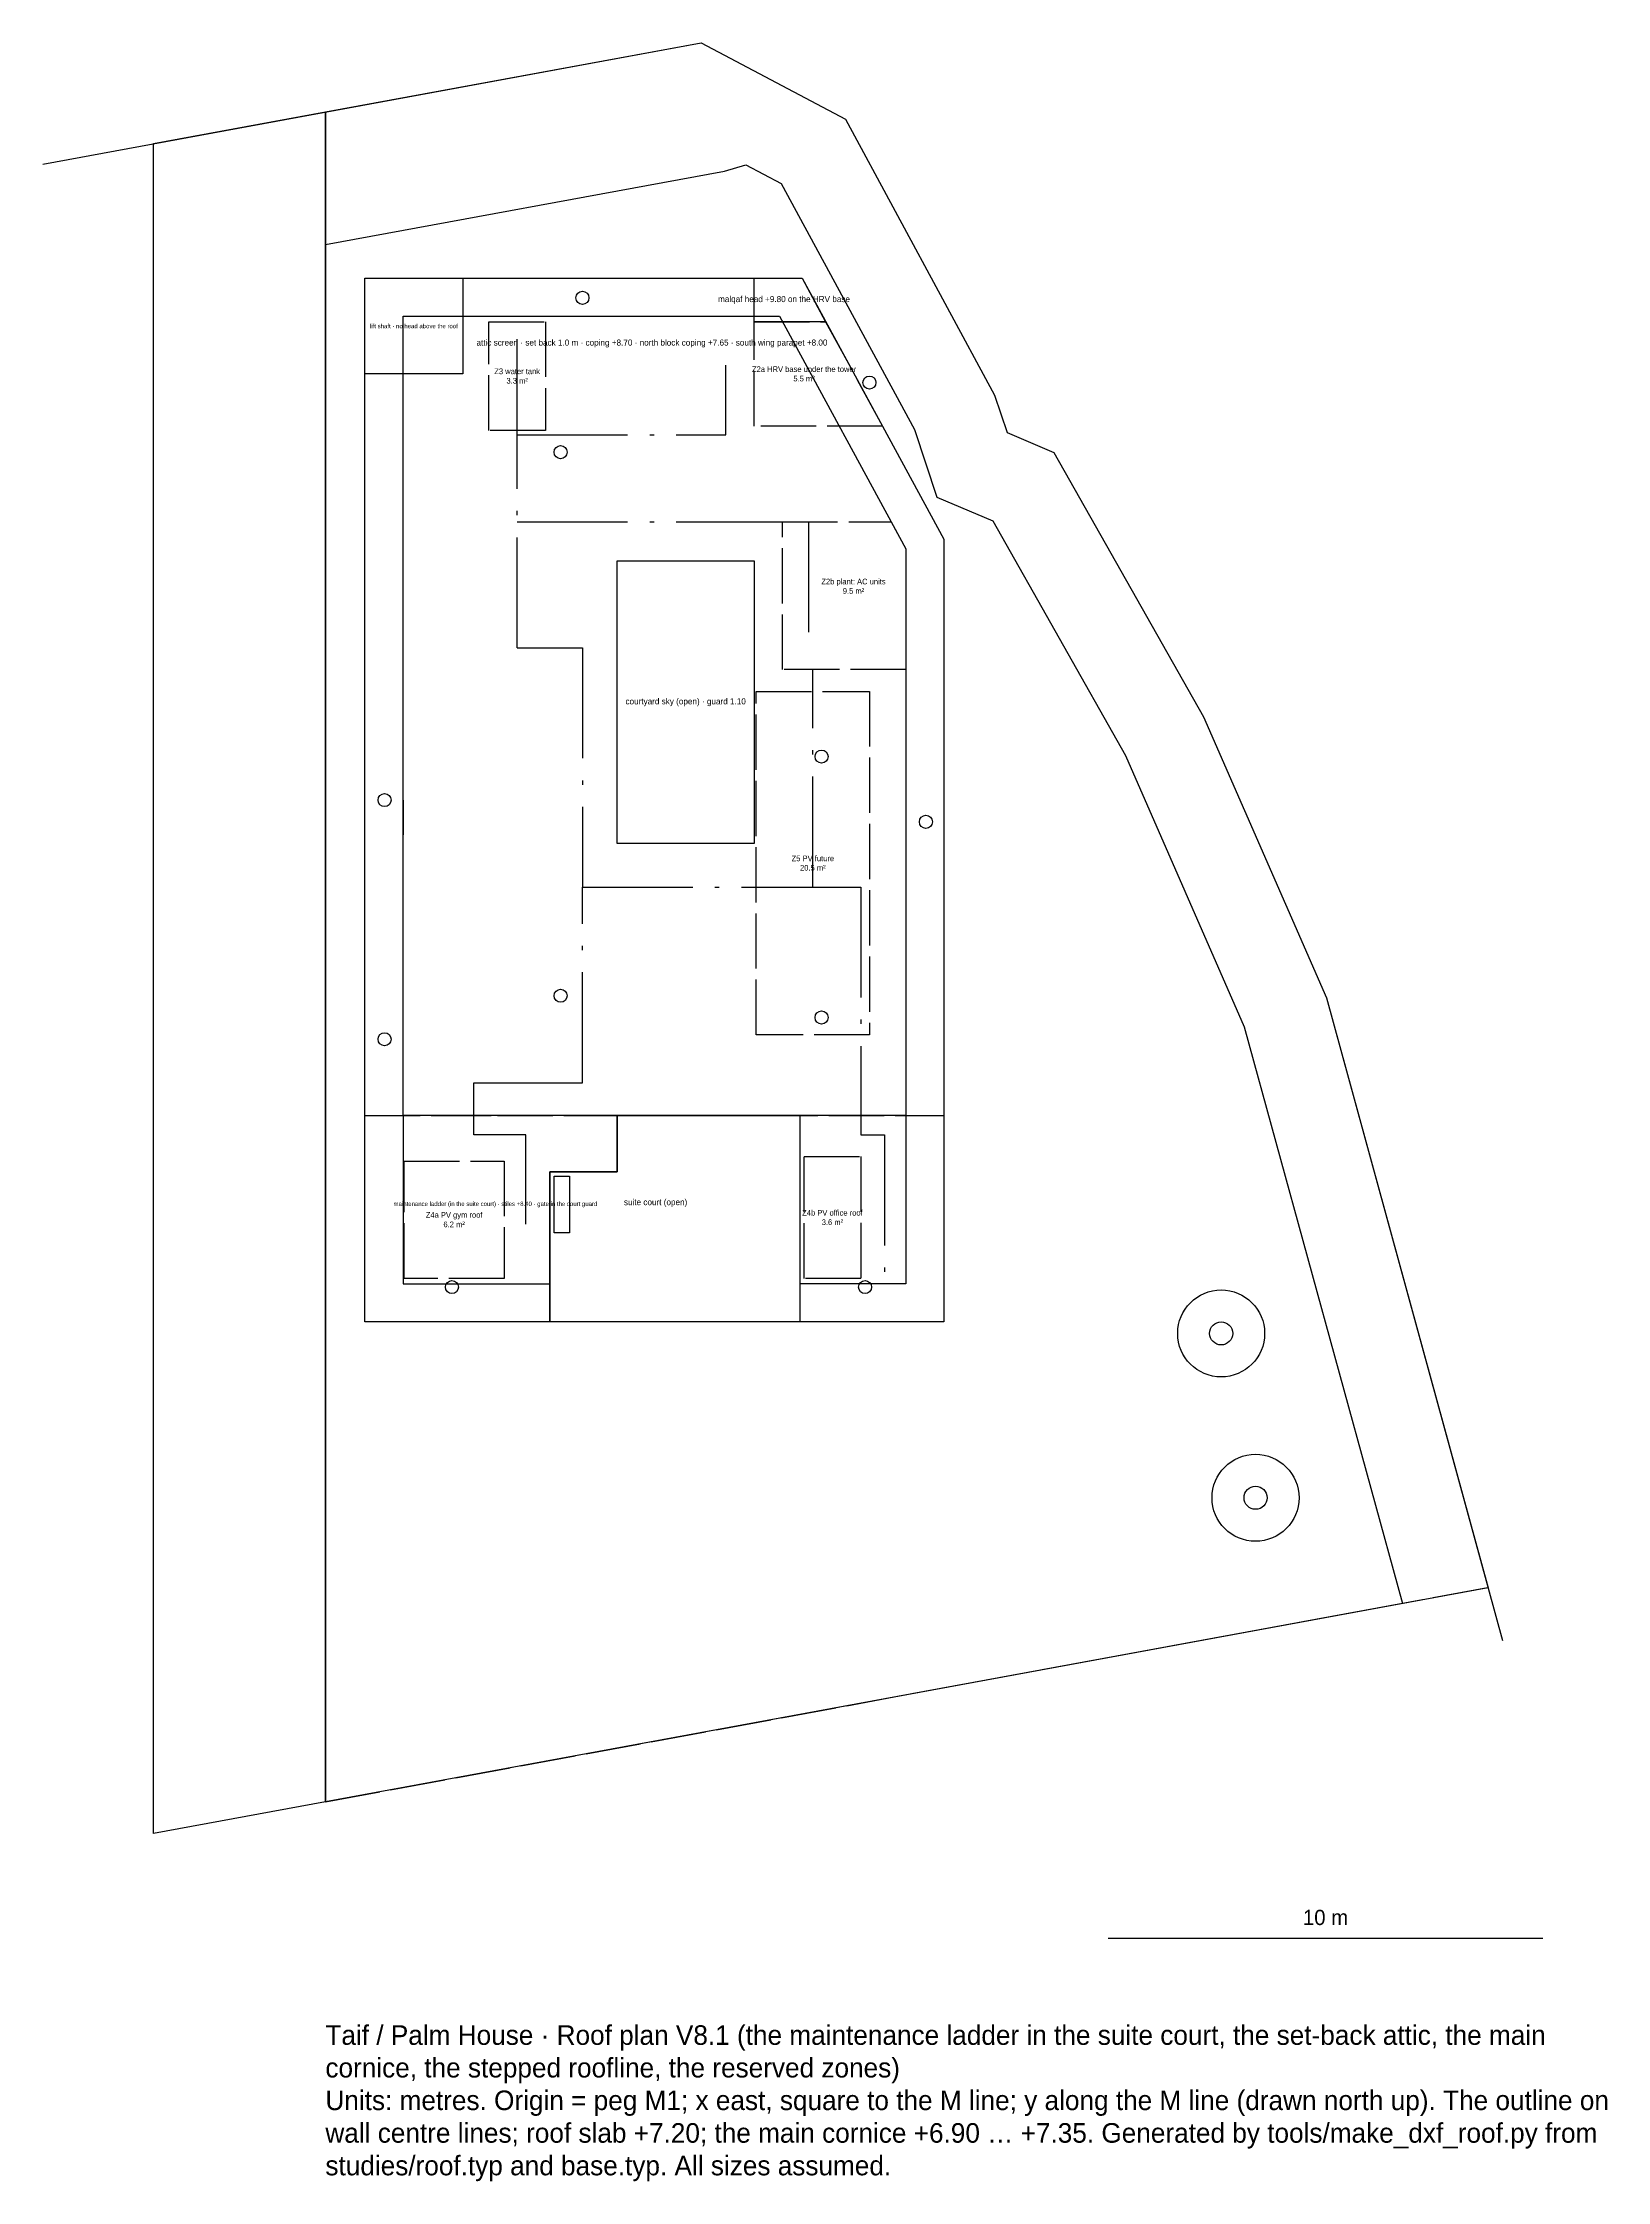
# Model space of a CAD drawing. Header units: metres. Extents: x -6.5 to 29.5, y -47.6 to 1.6.
import ezdxf

# ---------------------------------------------------------------- set-up
doc = ezdxf.new("R2010")
doc.units = ezdxf.units.M
doc.linetypes.add('DASHDOT', pattern=[3.556, 2.54, -0.508, 0, -0.508])
doc.linetypes.add('DASHED', pattern=[1.524, 1.27, -0.254])
for name, color, linetype in [('ANNOTATION', 7, 'CONTINUOUS'), ('DOORS', 1, 'CONTINUOUS'), ('LABELS', 7, 'CONTINUOUS'), ('ROOF-ATTIC', 30, 'CONTINUOUS'), ('ROOF-DRAINS', 4, 'CONTINUOUS'), ('ROOF-GUARDS', 7, 'CONTINUOUS'), ('ROOF-HOLES', 150, 'CONTINUOUS'), ('ROOF-OUTLINE', 1, 'CONTINUOUS'), ('ROOF-STAIR', 252, 'CONTINUOUS'), ('ROOF-STEP', 1, 'DASHED'), ('ROOF-WALKWAYS', 1, 'DASHDOT'), ('ROOF-ZONES', 40, 'DASHED'), ('SITE-DRIVEWAY', 5, 'CONTINUOUS'), ('SITE-ENVELOPE', 3, 'CONTINUOUS'), ('SITE-LAND', 8, 'CONTINUOUS'), ('SITE-LANE', 7, 'CONTINUOUS'), ('SITE-PALMS', 94, 'CONTINUOUS'), ('SITE-SOUTH', 3, 'DASHED')]:
    doc.layers.add(name, color=color, linetype=linetype)

msp = doc.modelspace()

# ---------------------------------------------------------------- linework, layer by layer
at = {"layer": 'ANNOTATION'}
msp.add_line((18, -42), (28, -42), dxfattribs=at)
at = {"layer": 'DOORS'}
for p, q in [((4.21, -4.7), (5.01, -4.7)), ((1.785, -15.825), (1.785, -16.625)), ((3.01, -23.075), (3.81, -23.075)), ((11.91, -23.075), (12.71, -23.075))]:
    msp.add_line(p, q, dxfattribs=at)
at = {"layer": 'ROOF-ATTIC'}
msp.add_lwpolyline([(1.785, -4.7), (10.441, -4.7), (13.346, -10.047), (13.346, -23.075), (1.785, -23.075)], close=True, dxfattribs=at)
at = {"layer": 'ROOF-DRAINS'}
for centre in [(5.91, -4.275), (12.51, -6.225), (5.41, -7.825), (11.41, -14.825), (1.36, -15.825), (13.81, -16.325), (5.41, -20.325), (11.41, -20.825), (1.36, -21.325), (2.91, -27.025), (12.41, -27.025)]:
    msp.add_circle(centre, 0.15, dxfattribs=at)
at = {"layer": 'ROOF-GUARDS'}
for points in [[(6.71, -10.325), (9.86, -10.325), (9.86, -16.825), (6.71, -16.825), (6.71, -10.325)], [(1.785, -23.075), (1.785, -26.95), (5.16, -26.95)], [(6.71, -23.075), (6.71, -24.375), (5.16, -24.375), (5.16, -27.825)], [(13.346, -23.075), (13.346, -26.95), (10.91, -26.95)], [(10.91, -23.075), (10.91, -27.825)]]:
    msp.add_lwpolyline(points, dxfattribs=at)
at = {"layer": 'ROOF-HOLES'}
for points in [[(9.86, -3.825), (10.961, -3.825), (11.504, -4.825), (9.86, -4.825)], [(6.71, -10.325), (9.86, -10.325), (9.86, -16.825), (6.71, -16.825)], [(5.16, -24.375), (6.71, -24.375), (6.71, -23.075), (10.91, -23.075), (10.91, -27.825), (5.16, -27.825)]]:
    msp.add_lwpolyline(points, close=True, dxfattribs=at)
at = {"layer": 'ROOF-OUTLINE'}
msp.add_lwpolyline([(0.91, -3.825), (10.961, -3.825), (14.221, -9.825), (14.221, -27.825), (0.91, -27.825)], close=True, dxfattribs=at)
at = {"layer": 'ROOF-STAIR'}
for points in [[(0.91, -3.825), (3.16, -3.825), (3.16, -6.025), (0.91, -6.025)], [(5.26, -24.475), (5.61, -24.475), (5.61, -25.775), (5.26, -25.775)]]:
    msp.add_lwpolyline(points, close=True, dxfattribs=at)
at = {"layer": 'ROOF-STEP'}
msp.add_lwpolyline([(0.91, -23.075), (14.221, -23.075), (14.221, -27.825), (0.91, -27.825)], close=True, dxfattribs=at)
at = {"layer": 'ROOF-WALKWAYS'}
for points in [[(4.41, -12.325), (4.41, -7.425), (4.41, -5.225)], [(4.41, -7.425), (9.21, -7.425), (9.21, -5.825)], [(4.41, -9.425), (11.11, -9.425), (11.11, -12.425)], [(4.41, -12.325), (5.91, -12.325), (5.91, -17.825), (11.21, -17.825), (11.21, -12.825)], [(4.61, -25.575), (4.61, -23.525), (3.41, -23.525), (3.41, -22.325), (5.91, -22.325), (5.91, -17.825)], [(11.21, -17.825), (12.31, -17.825), (12.31, -23.525), (12.86, -23.525), (12.86, -26.825)]]:
    msp.add_lwpolyline(points, dxfattribs=at)
at = {"layer": 'ROOF-ZONES'}
for points in [[(3.76, -4.825), (5.06, -4.825), (5.06, -7.325), (3.76, -7.325)], [(9.86, -4.825), (11.504, -4.825), (12.808, -7.225), (9.86, -7.225)], [(10.51, -9.425), (13.008, -9.425), (13.346, -10.047), (13.346, -12.825), (10.51, -12.825)], [(9.91, -13.325), (12.51, -13.325), (12.51, -21.225), (9.91, -21.225)], [(11.01, -24.025), (12.31, -24.025), (12.31, -26.825), (11.01, -26.825)], [(1.81, -24.125), (4.11, -24.125), (4.11, -26.825), (1.81, -26.825)]]:
    msp.add_lwpolyline(points, close=True, dxfattribs=at)
at = {"layer": 'SITE-DRIVEWAY'}
msp.add_lwpolyline([(-3.95, -0.73), (0, 0), (0, -38.86), (-3.95, -39.59)], close=True, dxfattribs=at)
at = {"layer": 'SITE-ENVELOPE'}
msp.add_lwpolyline([(0, -38.86), (0, -3.05), (9.18, -1.36), (9.67, -1.22), (10.48, -1.65), (13.55, -7.3), (14.06, -8.86), (15.35, -9.4), (18.4, -14.8), (21.13, -21.04), (24.77, -34.3)], close=True, dxfattribs=at)
at = {"layer": 'SITE-LAND'}
msp.add_lwpolyline([(0, 0), (8.64, 1.59), (11.96, -0.17), (15.39, -6.51), (15.68, -7.37), (16.75, -7.83), (20.19, -13.91), (23.02, -20.37), (26.74, -33.94), (0, -38.86)], close=True, dxfattribs=at)
at = {"layer": 'SITE-LANE'}
for points in [[(-6.5, -1.2), (8.64, 1.59)], [(8.64, 1.59), (11.96, -0.17), (15.39, -6.51), (15.68, -7.37), (16.75, -7.83), (20.19, -13.91), (23.02, -20.37), (27.07, -35.15)]]:
    msp.add_lwpolyline(points, dxfattribs=at)
at = {"layer": 'SITE-PALMS'}
for centre, radius in [((20.6, -28.09), 1), ((20.6, -28.09), 0.265), ((21.39, -31.87), 1), ((21.39, -31.87), 0.265)]:
    msp.add_circle(centre, radius, dxfattribs=at)
at = {"layer": 'SITE-SOUTH'}
msp.add_lwpolyline([(0, -38.86), (26.75, -33.93)], dxfattribs=at)

# ---------------------------------------------------------------- texts
at = {"layer": 'ANNOTATION', "insert": (23, -41.7), "char_height": 0.35, "attachment_point": 8}
msp.add_mtext('10 m', dxfattribs=at)
at = {"layer": 'ANNOTATION', "insert": (0, -44), "char_height": 0.45, "width": 30, "attachment_point": 1}
msp.add_mtext('Taif / Palm House · Roof plan V8.1 (the maintenance ladder in the suite court, the set-back attic, the main cornice, the stepped roofline, the reserved zones)\\PUnits: metres. Origin = peg M1; x east, square to the M line; y along the M line (drawn north up). The outline on wall centre lines; roof slab +7.20; the main cornice +6.90 … +7.35. Generated by tools/make_dxf_roof.py from studies/roof.typ and base.typ. All sizes assumed.', dxfattribs=at)
at = {"layer": 'LABELS', "attachment_point": 5}
for s, insert, char_height in [('malqaf head +9.80 on the HRV base', (10.546, -4.325), 0.14), ('lift shaft · no head above the roof', (2.035, -4.925), 0.1), ('attic screen · set back 1.0 m · coping +8.70 · north block coping +7.65 · south wing parapet +8.00', (7.51, -5.325), 0.14), ('Z3 water tank\\P3.3 m²', (4.41, -6.075), 0.13), ('Z2a HRV base under the tower\\P5.5 m²', (11.008, -6.025), 0.13), ('Z2b plant: AC units\\P9.5 m²', (12.144, -10.909), 0.13), ('courtyard sky (open) · guard 1.10', (8.285, -13.575), 0.14), ('Z5 PV future\\P20.5 m²', (11.21, -17.275), 0.13), ('maintenance ladder (in the suite court) · stiles +8.40 · gate in the court guard', (3.91, -25.125), 0.1), ('suite court (open)', (7.593, -25.092), 0.14), ('Z4a PV gym roof\\P6.2 m²', (2.96, -25.475), 0.13), ('Z4b PV office roof\\P3.6 m²', (11.66, -25.425), 0.13)]:
    msp.add_mtext(s, dxfattribs=dict(at, insert=insert, char_height=char_height))

doc.saveas('drawing.dxf')
